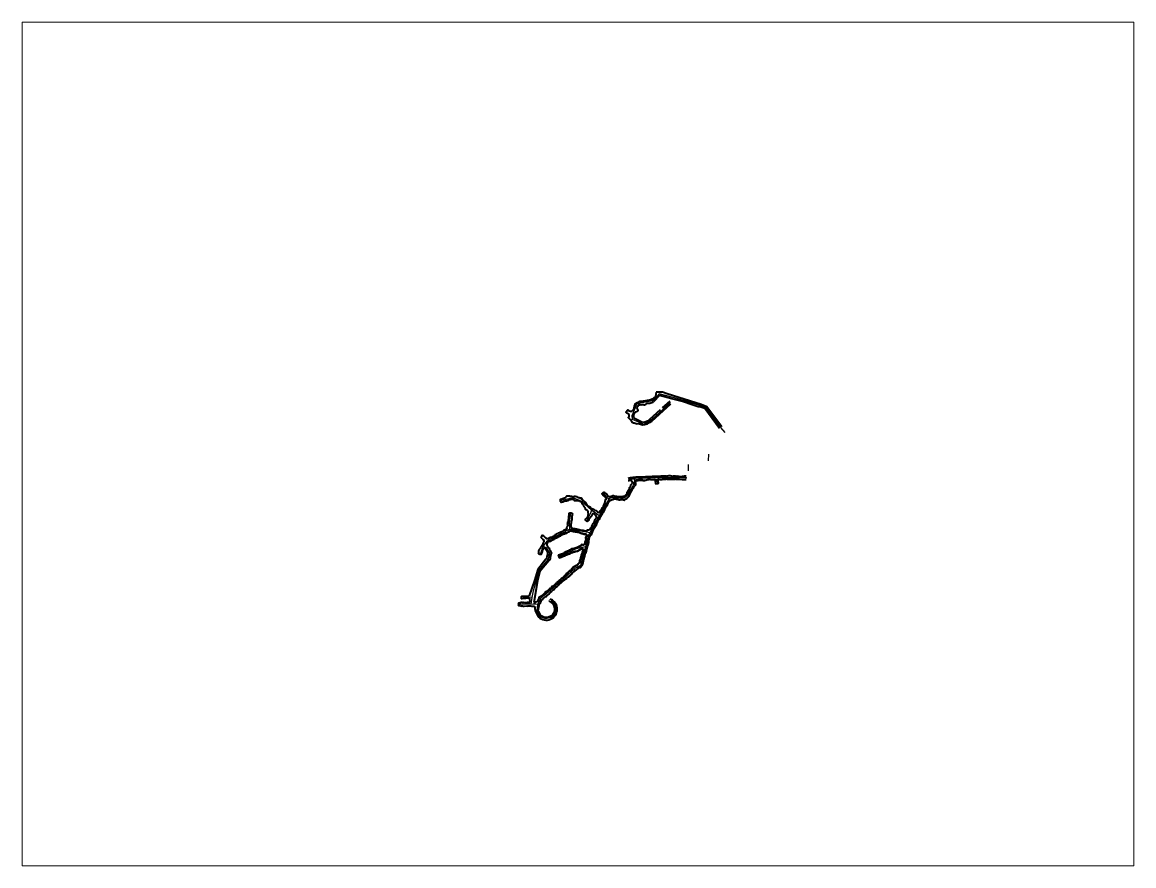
# Paper-space layout 'Layout1' of a CAD drawing. Extents: x 26 to 231, y 20 to 176.
# The model-space entities are those that its viewports show. They can reach past a viewport. Long polylines and large blocks are cut down to what shows.
import ezdxf

# ---------------------------------------------------------------- set-up
doc = ezdxf.new("R2010")
doc.units = 0
doc.layers.add('GBR OFF SİDEWALLS', color=1, linetype='Continuous', lineweight=40)
doc.layers.add('GEOFENCE', color=3, linetype='Continuous')
doc.layers.add('INIT_COORD', color=3, linetype='Continuous')

msp = doc.modelspace()

# ---------------------------------------------------------------- linework, layer by layer
at = {"layer": 'GBR OFF SİDEWALLS', "lineweight": 40}
for p, q in [((473820.7, 4521374.2), (473815.4, 4521369.8)), ((473827.1, 4521375.7), (473817.7, 4521365.7)), ((473821.3, 4521377.5), (473820.7, 4521374.2)), ((473821.9, 4521380.9), (473821.3, 4521377.5)), ((473831.6, 4521356.1), (473843.4, 4521366.6)), ((473812.1, 4521338.7), (473828.6, 4521353.5)), ((473814.8, 4521335.7), (473844.8, 4521362.5)), ((473790.6, 4521331.6), (473794.1, 4521331.9)), ((473794.1, 4521331.9), (473800.3, 4521330)), ((473631.4, 4521053.3), (473632.5, 4521052.4)), ((473633.5, 4521040.2), (473637.2, 4521032.2))]:
    msp.add_line(p, q, dxfattribs=at)
for points in [[(473790.6, 4521331.6), (473787.7, 4521332.3), (473786.3, 4521332.7), (473785.3, 4521332.8), (473784.6, 4521333.7), (473784.4, 4521334.4), (473783.9, 4521335.1), (473783.2, 4521336.2), (473782.7, 4521336.9), (473781.9, 4521337.8), (473781.5, 4521338.4), (473778.2, 4521341.1), (473778.8, 4521341.8), (473779.5, 4521342.4), (473779.6, 4521342.6), (473779.6, 4521343.3), (473779.8, 4521344.9), (473779.8, 4521345.6), (473779.5, 4521345.9), (473778.7, 4521346.5), (473778, 4521346.9), (473777.3, 4521347.5), (473776.3, 4521348.2), (473775.5, 4521348.8), (473774.6, 4521349.5), (473777.4, 4521353.4), (473778.5, 4521352.6), (473779.4, 4521351.8), (473781.1, 4521351), (473782, 4521351), (473782.6, 4521351.2), (473783.2, 4521351.2), (473784, 4521351.4), (473784.6, 4521351.7), (473785.4, 4521352.5), (473786.5, 4521353.4), (473786.7, 4521353.7), (473786.8, 4521353.9), (473787.1, 4521354.4), (473787.3, 4521355.4), (473787.3, 4521356.2), (473787.3, 4521357), (473787.8, 4521358), (473788.1, 4521358.7), (473788, 4521359.4), (473788.5, 4521360.7), (473789.3, 4521361.7), (473789.8, 4521363), (473790.4, 4521363.5), (473791.2, 4521364), (473792.1, 4521364.7), (473793.7, 4521365.2), (473794.3, 4521365.4), (473794.6, 4521365.4), (473794.3, 4521365.3), (473794.1, 4521365.2), (473795.4, 4521361), (473795.9, 4521361), (473796.2, 4521361.1)], [(473801.9, 4521366.5), (473801.4, 4521366.6), (473799.1, 4521366.4), (473797.5, 4521366.3), (473796.4, 4521366), (473795.1, 4521365.6), (473795, 4521365.6), (473794.3, 4521365.3), (473794.1, 4521365.2), (473795.4, 4521361), (473795.9, 4521361), (473796.2, 4521361.1), (473797.8, 4521361.3), (473798.4, 4521361.1), (473800.1, 4521361.4), (473802, 4521361.4), (473802.8, 4521361.1), (473803.5, 4521361), (473804.4, 4521361.2), (473804.6, 4521361.3), (473805.8, 4521362.3), (473806.6, 4521363), (473807.3, 4521363.3)], [(473808.1, 4521367.6), (473806.8, 4521367.5), (473805.7, 4521367.2), (473804, 4521366.9), (473802.3, 4521366.6), (473801.9, 4521366.5)], [(473815.4, 4521369.8), (473814.5, 4521369.1), (473813, 4521368.7), (473811.4, 4521368.1), (473810.3, 4521367.9), (473808.8, 4521367.8), (473808.1, 4521367.6)], [(473809.5, 4521363.4), (473810.2, 4521363.4), (473811.9, 4521363.8), (473813.5, 4521364.1), (473814.9, 4521364.6), (473816.1, 4521365), (473817.1, 4521365.4), (473817.7, 4521365.7)], [(473924.2, 4521326.9), (473900.8, 4521357.9), (473891.7, 4521361.8), (473838.7, 4521378.4), (473831.7, 4521380.6), (473821.9, 4521380.9)], [(473920.5, 4521324.1), (473897.7, 4521355.5), (473890, 4521357.7), (473887.3, 4521357.9), (473879.2, 4521360.4), (473863, 4521366), (473846.1, 4521370.5), (473827.1, 4521375.7)], [(473796.2, 4521361.1), (473795.5, 4521360.9), (473794.8, 4521360.7), (473794.4, 4521360.3), (473793.1, 4521359.6), (473793, 4521358.6), (473792.2, 4521357.6), (473791.8, 4521356.7), (473791.8, 4521355.7), (473792.1, 4521355.4), (473792.4, 4521354.4), (473792.7, 4521353.9), (473793.1, 4521352.8), (473793.3, 4521352.1), (473793.3, 4521351.6), (473791.9, 4521350.7), (473791, 4521350.1), (473789.6, 4521349.4), (473788.8, 4521348.8), (473787.3, 4521347.3), (473786.9, 4521346.3), (473786.6, 4521345.4), (473786.5, 4521344.3), (473786.3, 4521343.1), (473786.2, 4521342.6), (473786.7, 4521341.7), (473786.6, 4521341.2), (473786.9, 4521340.7)], [(473807.3, 4521363.3), (473808, 4521363.4), (473808.9, 4521363.5), (473809.5, 4521363.4)], [(473786.9, 4521340.7), (473800.3, 4521334.2)], [(473779.9, 4521246.9), (473778, 4521246.5)], [(473868.3, 4521249.7), (473866.2, 4521249.7), (473865.5, 4521249.7), (473862.1, 4521249.5), (473858.2, 4521249.1), (473857.1, 4521249.2), (473855.5, 4521249.5), (473854, 4521249.7), (473853.1, 4521249.6), (473852.3, 4521249.6), (473851.4, 4521249.7), (473851.3, 4521249.7), (473850.6, 4521249.8), (473850.4, 4521249.7), (473850, 4521249.7), (473849.1, 4521249.8), (473848.6, 4521249.7), (473847.9, 4521249.6), (473847.2, 4521249.6), (473846.9, 4521249.6), (473845.8, 4521249.9), (473845, 4521250), (473843.8, 4521250.2), (473842.6, 4521250.4), (473841.9, 4521250.4), (473841.6, 4521250.3), (473841.6, 4521250.3), (473841, 4521250.2), (473840.5, 4521250), (473839.8, 4521249.7), (473839.1, 4521249.7), (473838.6, 4521249.6), (473837.8, 4521249.7), (473837.1, 4521249.8), (473836.4, 4521250), (473833.3, 4521250.1), (473832.6, 4521250), (473831.8, 4521249.9), (473831, 4521249.8), (473830.2, 4521249.8), (473829.4, 4521249.7), (473828.8, 4521249.6), (473828.3, 4521249.3), (473827.5, 4521249.2), (473826.3, 4521249.3), (473825.4, 4521249.4), (473825.2, 4521249.2), (473824.2, 4521249.3), (473823.3, 4521249.2), (473822.8, 4521249.2), (473822.2, 4521249.3), (473821.7, 4521249.3), (473820.9, 4521249.3), (473820.2, 4521249.3), (473819.5, 4521249.3), (473818.7, 4521249.3), (473818.1, 4521249.2), (473817.1, 4521249.2), (473816.3, 4521249.2), (473815, 4521249), (473813.7, 4521249), (473813.4, 4521248.9), (473812.6, 4521248.9), (473811.8, 4521248.9), (473810.4, 4521249), (473809.6, 4521249), (473808.8, 4521249), (473807.7, 4521248.8), (473807.2, 4521248.7), (473806.6, 4521248.6), (473806.2, 4521248.7), (473805.7, 4521248.6), (473804.6, 4521248.5), (473803.7, 4521248.2), (473802.9, 4521248.2), (473802.2, 4521248.1), (473800.5, 4521248.2), (473799.4, 4521248.1), (473798.2, 4521248.2), (473797.1, 4521248.2), (473796.2, 4521248.1), (473795.1, 4521248.1), (473794.1, 4521248.1), (473793.3, 4521248.3), (473792.3, 4521248.3), (473791.7, 4521248.2), (473791, 4521248.2), (473790.2, 4521248.1), (473789.5, 4521248), (473789, 4521247.8), (473788.2, 4521247.9), (473787.3, 4521247.7), (473786.6, 4521247.7), (473786.1, 4521247.6), (473785.6, 4521247.8), (473785.3, 4521247.6), (473784.8, 4521247.5), (473783.9, 4521247.5), (473783.7, 4521247.4), (473782.7, 4521247.3), (473781.8, 4521247.2), (473781.3, 4521247.1), (473780.6, 4521246.9), (473779.9, 4521246.9)], [(473824.1, 4521244.7), (473820.6, 4521244.2)], [(473706.7, 4521213.7), (473707.1, 4521213.3), (473708, 4521212.2), (473708.9, 4521211.3), (473709.2, 4521211.1), (473709.9, 4521210.5), (473710.8, 4521209.5), (473711.9, 4521209.3), (473712.7, 4521208), (473712.6, 4521206.8), (473715.8, 4521203.1), (473716.5, 4521203.1), (473717.7, 4521202.7), (473718.8, 4521201.9), (473720.4, 4521200.2), (473721.3, 4521199.7), (473723.1, 4521199), (473724.2, 4521198.7), (473725.3, 4521197.9), (473726.3, 4521197.1), (473727.7, 4521196.2), (473729.1, 4521195.4), (473730.4, 4521194.1), (473731.6, 4521193.7), (473732, 4521193.7), (473733.2, 4521193.5), (473734, 4521194), (473734.8, 4521195), (473735.3, 4521196.3), (473736.6, 4521198.2), (473737.1, 4521199), (473738.3, 4521201.2), (473739.5, 4521203), (473740.4, 4521204.5), (473740.9, 4521205.9), (473741.3, 4521206.8), (473742, 4521208.2), (473742.2, 4521209.4), (473742.4, 4521210.3), (473742.7, 4521211.8), (473743.1, 4521213), (473743.6, 4521213.8), (473744.5, 4521214.4), (473744.7, 4521215), (473744.4, 4521215.3), (473744.2, 4521215.4), (473743.5, 4521216.1), (473743, 4521216.6), (473741.8, 4521217.6), (473741.1, 4521218), (473740.8, 4521218.3), (473740.6, 4521218.5), (473739.6, 4521219.1), (473739.1, 4521219.8), (473739, 4521220.2), (473738.6, 4521220.8), (473738.2, 4521221.2), (473737.8, 4521221.7), (473737.5, 4521222.1), (473737.1, 4521222.6), (473737.4, 4521222.9), (473737.9, 4521223), (473738.5, 4521223.6), (473739.3, 4521224.3), (473740, 4521224.9), (473740.7, 4521225.2), (473741.6, 4521224.2), (473741.8, 4521223.9), (473742.2, 4521223.6), (473742.5, 4521223.5), (473743.8, 4521223), (473744.3, 4521222.3), (473744.9, 4521221.4), (473745.5, 4521221), (473747, 4521218.9), (473747.4, 4521218.8), (473747.7, 4521218.5), (473747.9, 4521218), (473748.3, 4521218), (473748.8, 4521217.9), (473749.6, 4521218), (473750.4, 4521218.4), (473751.4, 4521218.6), (473752.4, 4521218.9), (473753.1, 4521219.3), (473753.4, 4521219.4), (473753.7, 4521219.6), (473754.4, 4521219.5), (473755, 4521219.4), (473755.5, 4521219.6), (473756.2, 4521219.3), (473756.8, 4521219), (473757.5, 4521218.9), (473758.4, 4521218.8), (473759.3, 4521218.5), (473759.8, 4521218.5), (473760.3, 4521218.5), (473761, 4521218.4), (473761.7, 4521218.3), (473762, 4521218.4), (473762.9, 4521218.3), (473763.2, 4521218.4), (473763.7, 4521218.4), (473764.3, 4521218.4), (473765, 4521218.3), (473765.5, 4521218.2), (473766.1, 4521218.3), (473767.1, 4521218.2), (473768.3, 4521218.2), (473769.6, 4521218.4), (473770.1, 4521218.5), (473770.6, 4521218.6), (473772.2, 4521218.7), (473772.6, 4521218.8), (473773.1, 4521219.1), (473774.1, 4521220.3), (473774.8, 4521220.9), (473775.1, 4521221.2), (473775.4, 4521221.6), (473775.5, 4521221.8), (473775.6, 4521222.1), (473776.1, 4521222.4), (473776.5, 4521223.1), (473776.5, 4521223.5), (473776.7, 4521224.1), (473776.8, 4521224.7), (473776.7, 4521225.2), (473777.1, 4521225.6), (473777.6, 4521226.2), (473777.6, 4521226.3), (473777.7, 4521226.5), (473778.1, 4521227.2), (473778.2, 4521227.4), (473778.4, 4521227.7), (473779.4, 4521229.2), (473779.7, 4521229.7), (473780.1, 4521230.2), (473780.2, 4521230.7), (473780, 4521230.9), (473780, 4521231.4), (473780.5, 4521232.1), (473780.8, 4521232.4), (473781.6, 4521233.5), (473782, 4521234.1), (473782.1, 4521234.4), (473782.4, 4521234.9), (473782.2, 4521235.7), (473782, 4521236), (473782.9, 4521236.8), (473783.6, 4521237.2), (473784.6, 4521238.6), (473784.7, 4521239.1), (473784.7, 4521239.8), (473784.8, 4521240.1), (473784.6, 4521240.5), (473784.4, 4521241), (473784.2, 4521241.7), (473783.8, 4521241.8), (473783.6, 4521242.2), (473783.3, 4521243.3), (473783.1, 4521243.5)], [(473778, 4521243.1), (473779.9, 4521243.1), (473783.1, 4521243.5)], [(473820.8, 4521242.1), (473824.3, 4521242.6)], [(473682.5, 4521168.4), (473682.7, 4521169.4), (473683.3, 4521170.2), (473683.6, 4521170.9), (473683.7, 4521171.5), (473684, 4521172.5), (473683.9, 4521174.3), (473683.8, 4521175), (473684, 4521175.9), (473684.2, 4521176.5), (473684.3, 4521176.8), (473684.4, 4521177.4), (473684.2, 4521178.3), (473684.3, 4521178.5), (473684.7, 4521178.9), (473685.3, 4521179.7), (473685.3, 4521181.4), (473685.5, 4521183), (473685.5, 4521183.1), (473685.5, 4521183.9), (473685.5, 4521184.6), (473685.5, 4521184.8), (473685.5, 4521184.9), (473685.6, 4521185.5), (473685.6, 4521185.7), (473685.6, 4521186.9), (473685.9, 4521187.8), (473686, 4521188.4), (473686.2, 4521189.7), (473686.3, 4521190.4), (473686.3, 4521190.7), (473686.3, 4521192.2), (473687.2, 4521192.7), (473688.6, 4521192.7), (473690, 4521192.8), (473690.6, 4521192.4), (473691.3, 4521191.7), (473690.9, 4521190), (473690.7, 4521189), (473690.6, 4521187.4), (473690.6, 4521186.7), (473690.5, 4521185.5), (473690.5, 4521184.9), (473690.6, 4521184.4), (473690.4, 4521183.8), (473690.3, 4521182.6), (473690.2, 4521181.8), (473690, 4521181), (473690, 4521180.3), (473689.3, 4521178.1), (473689.2, 4521177.4), (473689.1, 4521176.5), (473689, 4521175.5), (473688.9, 4521175), (473689, 4521174.4), (473688.9, 4521173.3), (473688.9, 4521172.5), (473688.9, 4521172.1), (473689, 4521171.7), (473689.1, 4521170.6), (473689.4, 4521170.3), (473689.5, 4521169.8), (473689.8, 4521169.4), (473690.3, 4521169), (473691.5, 4521168.8), (473692.6, 4521168.6), (473692.7, 4521168.6), (473693.8, 4521168.4), (473694.9, 4521168.1), (473695.9, 4521167.9), (473696.2, 4521167.8), (473696.9, 4521167.7), (473697.4, 4521167.7), (473697.6, 4521167.6), (473699.3, 4521167.4), (473699.4, 4521167.3), (473699.7, 4521167.3), (473702, 4521166.8), (473705, 4521166), (473707, 4521165.9), (473708, 4521165.7), (473709.8, 4521165.3), (473711, 4521164.9), (473712, 4521164.7), (473713.4, 4521164.8), (473714.5, 4521165.1), (473715, 4521166.3), (473716.5, 4521166.5), (473717.9, 4521166.7), (473718.8, 4521167.4), (473719.3, 4521167.8), (473720.2, 4521169.5), (473721.3, 4521171.5), (473722.1, 4521173.1), (473723.2, 4521174.9), (473723.7, 4521176.1), (473724.5, 4521177.4), (473725.1, 4521178.4), (473725.5, 4521179.3), (473726.3, 4521180.6), (473727, 4521182.4), (473727.7, 4521183.3), (473728.4, 4521184.2), (473729.1, 4521185.4), (473727.6, 4521189.2), (473726.4, 4521190.3), (473725.5, 4521190.6), (473724.3, 4521191.1), (473723.5, 4521191.2), (473722.5, 4521191.1), (473722.1, 4521190.6), (473721.4, 4521188.1), (473720.3, 4521187.1), (473719.1, 4521185), (473718.4, 4521184.5), (473717.8, 4521183.7), (473717.1, 4521182.3), (473716.9, 4521181.9), (473716.2, 4521180.8), (473715.4, 4521179.7), (473714.1, 4521179.3), (473713.1, 4521179.9), (473712, 4521180.8), (473711.6, 4521181.7), (473711.6, 4521182.2), (473712.4, 4521183.4), (473712.7, 4521183.8), (473713.1, 4521184.2), (473714.8, 4521186.5), (473715.6, 4521188.2), (473715.9, 4521189.7), (473716.3, 4521191.5), (473715.6, 4521192.8), (473715.8, 4521194.8), (473715.3, 4521195.7), (473714.6, 4521196.5), (473712.4, 4521197.3), (473711.9, 4521198.2), (473711.9, 4521199.3), (473711.4, 4521200.6), (473709.8, 4521202.1), (473709.6, 4521203.2), (473709.3, 4521203.8), (473708.9, 4521203.9), (473708.5, 4521204.8), (473707.9, 4521205.2), (473707.6, 4521206), (473707.1, 4521206.5), (473706.3, 4521207.6), (473705.9, 4521208.2), (473705.1, 4521209.3), (473704.6, 4521209.8), (473704.3, 4521210), (473703.3, 4521210.2), (473702.2, 4521210.6), (473701.8, 4521210.7), (473701, 4521211.2), (473700.8, 4521211.4), (473700, 4521211.4), (473699.3, 4521211.5), (473698.6, 4521211.6), (473697.4, 4521211.5), (473696.6, 4521211.6), (473694.4, 4521211.6), (473694.5, 4521212.2), (473694.2, 4521212.4), (473694, 4521213), (473693.6, 4521213.3), (473692.4, 4521213.6), (473691.1, 4521213.6), (473690.2, 4521213.6), (473689.6, 4521213.5), (473688.9, 4521213.3), (473688.2, 4521213.1), (473687.2, 4521212.8), (473685.6, 4521212.4), (473685.2, 4521212.1), (473684, 4521211.2), (473683.8, 4521211.3), (473682.6, 4521211.4), (473681.9, 4521211.1), (473680.8, 4521210.7), (473680, 4521210.8), (473679.3, 4521210.7), (473678.6, 4521210.5), (473677.6, 4521210.1), (473677.4, 4521210), (473676.4, 4521209.6), (473675.4, 4521209.5), (473674, 4521208.8), (473673.6, 4521209.3), (473672.9, 4521210.3), (473672.5, 4521213), (473672.8, 4521214.1), (473674.9, 4521214.6), (473675.8, 4521215), (473676.7, 4521215.2), (473677.4, 4521215.5), (473677.8, 4521215.6), (473678, 4521215.7), (473679.1, 4521215.9), (473679.5, 4521216), (473680.4, 4521216.5), (473681.2, 4521217), (473681.5, 4521217.3), (473681.8, 4521217.8), (473682.1, 4521218.2), (473682.3, 4521218.5), (473682.7, 4521219.1), (473683.5, 4521219.2), (473684.1, 4521219.1), (473684.9, 4521219), (473685.4, 4521219.2), (473686.7, 4521219), (473686.8, 4521218.9), (473687.6, 4521218.9), (473688, 4521218.9), (473688.9, 4521218.7), (473689.7, 4521218.5), (473691, 4521218.3), (473691.9, 4521218), (473692.8, 4521218.1), (473694, 4521218.3), (473694.6, 4521218.5), (473695.2, 4521218.5), (473695.9, 4521218.5), (473696.7, 4521218.3), (473697.2, 4521218.2), (473697.5, 4521218.1), (473699.2, 4521217.1), (473699.7, 4521217), (473699.9, 4521217), (473700.3, 4521216.9), (473701.1, 4521216.5), (473701.2, 4521216.5), (473702.6, 4521215.6), (473703.2, 4521215.4), (473703.5, 4521215.6), (473704.1, 4521215.6), (473705.4, 4521215.7), (473706.7, 4521213.7), (473705.4, 4521215.7), (473704.1, 4521215.6), (473703.5, 4521215.6)], [(473650, 4521120.5), (473637.3, 4521104.7), (473632.1, 4521087.3), (473624, 4521063.6)], [(473654.7, 4521118), (473640.6, 4521101.2), (473636.9, 4521086.6), (473631.4, 4521053.3)], [(473680.8, 4521096), (473680.6, 4521095.9), (473679.5, 4521095), (473678.8, 4521094.4), (473678.6, 4521093.9), (473678, 4521093.2), (473677.4, 4521092.5), (473677.4, 4521092.5), (473676.2, 4521091.7), (473675.1, 4521090.8), (473674.5, 4521090.7), (473673.6, 4521090.1), (473673.4, 4521089.8), (473673.1, 4521089.3), (473672.6, 4521088.7), (473671.8, 4521088.1), (473670.8, 4521087.4), (473670.6, 4521087.1), (473670.3, 4521086.7), (473669.7, 4521086.1), (473668.6, 4521085.4), (473668.5, 4521085.3), (473668.4, 4521085.1), (473667.6, 4521084.5), (473667.7, 4521084.2)], [(473671, 4521081.5), (473671.3, 4521081.6), (473671.8, 4521082.2), (473672.3, 4521082.8), (473672.5, 4521083), (473673.1, 4521083.6), (473673.9, 4521083.8), (473674.7, 4521084.8), (473675.3, 4521085.4), (473676.3, 4521086.1), (473677, 4521086.6), (473677.6, 4521087.2), (473677.9, 4521087.5), (473678.8, 4521088.7), (473680.8, 4521089.5), (473680.8, 4521089.5), (473680.8, 4521089.5)], [(473667.7, 4521084.2), (473667.7, 4521084.2), (473667.1, 4521083.7), (473666.9, 4521083.5), (473666.5, 4521083.2), (473665.9, 4521082.7), (473665.1, 4521082.1), (473664.6, 4521081.4), (473664.2, 4521081), (473664.1, 4521080.9), (473663.2, 4521080.4), (473661.6, 4521079.2), (473661.2, 4521078.7), (473660.4, 4521078.2), (473660, 4521078.2), (473658.8, 4521077.4), (473658.7, 4521076.9), (473658.5, 4521076.3), (473657.1, 4521075.5), (473657, 4521075.5), (473656.6, 4521075), (473655.8, 4521074.3), (473655.8, 4521074.3), (473655.7, 4521074.2), (473655, 4521073.4), (473654.6, 4521073.1), (473654, 4521072.7), (473653.8, 4521072.5), (473653.5, 4521072.3), (473653.3, 4521072.1), (473652.9, 4521071.7), (473652.9, 4521071.7), (473650.8, 4521070.4), (473650.1, 4521069.8), (473648.8, 4521068.9), (473648.4, 4521068), (473646.5, 4521066.7), (473645.8, 4521065.7), (473645, 4521064.8), (473642.9, 4521063.3), (473641.7, 4521062.6), (473641.3, 4521062.3), (473641, 4521062.1), (473640.5, 4521061.7), (473640.2, 4521061.3), (473638.8, 4521060.6), (473639, 4521060.2), (473639.1, 4521059.7), (473639.1, 4521059.5), (473638.6, 4521058.7), (473638.3, 4521058.1), (473637.6, 4521057), (473637.6, 4521056.9), (473637.6, 4521056.8), (473637.6, 4521056.4), (473637.5, 4521056.2), (473636.8, 4521055.6), (473636.4, 4521054.6), (473636.1, 4521054), (473635.5, 4521053.8), (473635, 4521054), (473634.3, 4521053.8), (473633.7, 4521053.5), (473633.8, 4521053), (473633.4, 4521052.7), (473632.9, 4521052.5), (473632.5, 4521052.4)], [(473638.1, 4521039.8), (473637.9, 4521041.6), (473638.3, 4521042.4), (473638.4, 4521042.7), (473638.4, 4521043.8), (473638.5, 4521044.2), (473638.6, 4521044.6), (473638.8, 4521044.8), (473638.9, 4521045.3), (473638.8, 4521045.9), (473638.9, 4521046.4), (473639.3, 4521047.5), (473639.4, 4521048.3), (473639.6, 4521048.9), (473639.7, 4521049.6), (473640.3, 4521051.4), (473640.9, 4521051.8), (473641.4, 4521052), (473641.4, 4521052.1), (473641.5, 4521052.1), (473642.1, 4521053.9), (473642.2, 4521054.2), (473642.2, 4521054.2), (473642.6, 4521054.7), (473642.8, 4521055.2), (473643.6, 4521057.1), (473644, 4521057.6), (473644.4, 4521057.9), (473645.2, 4521058.5), (473645.7, 4521059), (473645.7, 4521059.4), (473646.7, 4521060.2), (473647.5, 4521060.7), (473648, 4521061.1), (473649.3, 4521062.3), (473650.1, 4521062.6), (473650.7, 4521062.5), (473651.5, 4521063.7), (473652.2, 4521064.4), (473652.9, 4521064.8), (473653.8, 4521065.8), (473654.1, 4521066.1), (473654.5, 4521066.3), (473655.9, 4521067.9), (473656.7, 4521068.7), (473656.7, 4521068.7), (473657.4, 4521069.2), (473658.2, 4521069.6), (473658.4, 4521070), (473659.1, 4521070.8), (473659.6, 4521071.2), (473660.2, 4521071.6), (473660.4, 4521071.7), (473661.3, 4521072.8), (473662.1, 4521073.2), (473662.5, 4521073.4), (473663.2, 4521074), (473663.4, 4521074.5), (473663.9, 4521075.2), (473664.6, 4521075.7), (473664.9, 4521076), (473665.4, 4521076.6), (473666.1, 4521077), (473666.7, 4521077.7), (473667.3, 4521078.2), (473667.9, 4521078.6), (473668.4, 4521079.1), (473669, 4521079.5), (473669.2, 4521079.7), (473669.2, 4521079.6), (473670, 4521080.5), (473670.4, 4521080.8), (473670.8, 4521081.2), (473671, 4521081.5)], [(473624.6, 4521059.6), (473625.1, 4521052.9)], [(473610.3, 4521047.7), (473609.3, 4521048), (473607.7, 4521047.9), (473607.8, 4521048.4), (473607.5, 4521049.5), (473607.7, 4521050.5), (473607.5, 4521051.3), (473607.6, 4521052), (473608, 4521052.5), (473609.1, 4521052.3), (473609.5, 4521052.4), (473610, 4521052.9), (473610.3, 4521052.9), (473611.1, 4521053)], [(473610.3, 4521047.7), (473611, 4521047.6), (473611.7, 4521047.7), (473612.8, 4521047.8), (473613.5, 4521047.7), (473614.5, 4521047.6), (473615.2, 4521047.5), (473616.3, 4521047.6), (473620.1, 4521047.8), (473620.7, 4521047.6), (473622, 4521047.8), (473622.7, 4521047.9), (473623.1, 4521047.8), (473623.8, 4521047.8), (473624.5, 4521047.9), (473626.2, 4521047.7), (473627, 4521047.7), (473627.7, 4521047.5), (473628.2, 4521047.5), (473629.2, 4521047.6), (473629.3, 4521047.6), (473629.8, 4521047.4), (473630.4, 4521047.3), (473631.1, 4521047.3), (473631.8, 4521046.8), (473632, 4521046.7), (473632.5, 4521046.3), (473632.7, 4521045.9), (473632.7, 4521045.8), (473632.6, 4521044.7), (473632.6, 4521044), (473632.6, 4521043.5), (473632.9, 4521042.8), (473633.3, 4521042.2), (473633.3, 4521041.7), (473633.1, 4521040.6), (473633.5, 4521040.2)], [(473625.1, 4521052.9), (473624.1, 4521052.9), (473623.3, 4521052.8), (473622.3, 4521053), (473621.3, 4521053.1), (473620.8, 4521052.8), (473620.2, 4521052.4), (473618.1, 4521052.7), (473615.8, 4521053.1), (473614.6, 4521052.5), (473614, 4521052.7), (473612.8, 4521052.8), (473611.1, 4521053)], [(473638.1, 4521039.8), (473640.8, 4521034.1)]]:
    msp.add_lwpolyline(points, dxfattribs=at)
for points in [[(473868.5, 4521244.6), (473866.4, 4521244.5), (473862.2, 4521244.5), (473858, 4521245.1), (473857.1, 4521245.1), (473856, 4521245.2), (473854.8, 4521245.2), (473853.6, 4521245.3), (473852.8, 4521245.4), (473852.3, 4521245.5), (473851.5, 4521245.4), (473851.4, 4521245.4), (473850.4, 4521245.3), (473849.4, 4521245.3), (473848.5, 4521245.3), (473847.4, 4521245.3), (473846.8, 4521245.3), (473845.9, 4521245.3), (473844.9, 4521245.3), (473843.7, 4521245.2), (473842.9, 4521245.2), (473841.8, 4521245.2), (473841.4, 4521245.1), (473841.3, 4521245.2), (473840.9, 4521245.2), (473840.2, 4521245.2), (473839.5, 4521245.2), (473838.8, 4521245.3), (473838.4, 4521245.5), (473837.9, 4521245.5), (473837, 4521245.3), (473836, 4521245.2), (473832.9, 4521245), (473832.4, 4521245.2), (473831.9, 4521245.1), (473830.8, 4521244.9), (473829.8, 4521244.7), (473829, 4521244.6), (473827.8, 4521244.6), (473827.2, 4521244.7), (473826.4, 4521245), (473825.5, 4521245), (473825.2, 4521245.1), (473824.6, 4521245.1), (473824.1, 4521244.7), (473824.2, 4521243.2), (473824.9, 4521238.2), (473821.3, 4521237.8), (473820.8, 4521242.1), (473820.6, 4521244.2), (473820.7, 4521244.6), (473820.4, 4521244.8), (473819.8, 4521245), (473818.6, 4521244.8), (473817.7, 4521244.8), (473815.8, 4521244.7), (473815.2, 4521244.8), (473813.8, 4521244.9), (473813.3, 4521244.9), (473812.4, 4521245), (473811.5, 4521245), (473810.4, 4521244.7), (473809.9, 4521244.7), (473808.8, 4521244.6), (473807.5, 4521244.4), (473806.5, 4521244.2), (473806.1, 4521243.9), (473803.9, 4521243), (473803.5, 4521243), (473802.8, 4521243.1), (473802.3, 4521243.2), (473801.4, 4521243.3), (473800.4, 4521243.5), (473800, 4521243.6), (473799.2, 4521243.7), (473798.3, 4521243.7), (473797.4, 4521243.8), (473796.8, 4521243.8), (473795.4, 4521243.5), (473795, 4521243.6), (473794.1, 4521243.6), (473793, 4521243.3), (473792.5, 4521243.1), (473792, 4521243.2), (473791.7, 4521243.1), (473791.2, 4521243.1), (473791, 4521243.1), (473790.7, 4521243), (473790.6, 4521242.9), (473790.2, 4521242.8), (473789.5, 4521241.7), (473789.4, 4521241.1), (473789.3, 4521240.6), (473789.4, 4521239.7), (473789.5, 4521238.3), (473789.5, 4521237.5), (473789.6, 4521236.6), (473789.5, 4521235.8), (473789, 4521235.5), (473788.6, 4521235), (473788.1, 4521234.4), (473787.7, 4521234), (473787.2, 4521233.8), (473786.9, 4521233.4), (473786.7, 4521233), (473786.5, 4521232.4), (473786.3, 4521232), (473785.9, 4521231.3), (473785.7, 4521230.8), (473785.4, 4521230.7), (473785.2, 4521230.2), (473784.8, 4521229.6), (473784.4, 4521228.9), (473784.1, 4521228.5), (473783.8, 4521228.1), (473783.3, 4521227), (473782.3, 4521225.4), (473781.9, 4521224.9), (473781.6, 4521224.1), (473781.4, 4521223.4), (473780.9, 4521222.5), (473780.6, 4521221.8), (473780.4, 4521221.3), (473780.1, 4521220.8), (473779.9, 4521220.3), (473779.5, 4521219.3), (473779.2, 4521218.7), (473779, 4521218.2), (473778.6, 4521217.8), (473778.2, 4521217), (473777.7, 4521216.6), (473777.3, 4521216.3), (473777.1, 4521216.1), (473776.5, 4521215.8), (473776, 4521215.2), (473775.3, 4521214.8), (473774.7, 4521214.4), (473773.9, 4521213.8), (473773.1, 4521212.9), (473772.3, 4521212.7), (473771.8, 4521212.6), (473771.5, 4521212.9), (473770.7, 4521213.2), (473770.1, 4521213.7), (473769.6, 4521213.7), (473769, 4521213.7), (473768.6, 4521213.7), (473767.9, 4521213.6), (473766.9, 4521213.4), (473766.3, 4521213.4), (473765.8, 4521213.1), (473765.3, 4521213), (473764.4, 4521212.9), (473763.8, 4521212.9), (473763.3, 4521213.3), (473762.6, 4521213.5), (473762.2, 4521213.6), (473761.4, 4521213.9), (473760.5, 4521214.1), (473759.8, 4521214.1), (473759.5, 4521214.2), (473759.3, 4521214.4), (473758.5, 4521214.7), (473758.2, 4521214.7), (473757.7, 4521214.7), (473756.8, 4521214.5), (473756.3, 4521214.4), (473755.4, 4521214), (473754.8, 4521213.7), (473754.4, 4521213.5), (473754, 4521213.5), (473752.3, 4521212.9), (473751.7, 4521212.6), (473751.2, 4521212.4), (473750.8, 4521212.2), (473750.4, 4521212.1), (473750, 4521211.8), (473749.6, 4521211.8), (473749.4, 4521211.5), (473749.3, 4521211.5), (473748.7, 4521211.1), (473748.2, 4521210.5), (473748, 4521210.5), (473747.4, 4521209.6), (473747.1, 4521208.7), (473746.6, 4521207.6), (473746.1, 4521206.5), (473745.7, 4521205.5), (473745.3, 4521204.4), (473744.6, 4521203.5), (473744, 4521202.4), (473743.4, 4521201.5), (473742.5, 4521200.4), (473741.5, 4521198.1), (473740.2, 4521195.5), (473739.7, 4521194.8), (473739.1, 4521193.1), (473738.3, 4521192.3), (473737, 4521190.1), (473736.5, 4521189.5), (473735.4, 4521187.4), (473734.5, 4521185.8), (473733.4, 4521183.9), (473732.8, 4521182.5), (473731.5, 4521181), (473730.9, 4521180.2), (473730.6, 4521179.1), (473729.9, 4521177.8), (473729.3, 4521176.9), (473729, 4521176.2), (473728.6, 4521175.2), (473728.1, 4521174.1), (473727.6, 4521172.5), (473726.7, 4521171.8), (473726.1, 4521170.6), (473725.2, 4521169.1), (473724.4, 4521167.3), (473722.6, 4521164), (473721.9, 4521162.4), (473720.3, 4521158.4), (473719.5, 4521157.9), (473718.9, 4521157.6), (473718.5, 4521156.9), (473718.2, 4521155.9), (473717.9, 4521155.3), (473717.6, 4521154.6), (473717.5, 4521154.2), (473717.2, 4521153.5), (473717.1, 4521153.3), (473717, 4521152.7), (473716.8, 4521151.5), (473716.6, 4521150.4), (473716.4, 4521150), (473716.4, 4521149.6), (473716.2, 4521148.8), (473716.2, 4521147.8), (473716.2, 4521145.9), (473716.2, 4521145.7), (473716.1, 4521145.3), (473715.8, 4521144.6), (473715.6, 4521144.3), (473715.3, 4521143), (473715.1, 4521142.7), (473714.6, 4521141.5), (473714.5, 4521140.9), (473714.4, 4521140.1), (473714.1, 4521138.6), (473713.8, 4521138), (473713.8, 4521137.8), (473713.6, 4521136.7), (473713.5, 4521136.1), (473713.3, 4521135.6), (473713.2, 4521134.7), (473712.9, 4521134.1), (473712.8, 4521133.2), (473712.8, 4521132.3), (473712.4, 4521131.5), (473711.8, 4521129.7), (473711.1, 4521129.5), (473710.8, 4521128.4), (473710.6, 4521127.6), (473710.5, 4521126.7), (473710.3, 4521126.2), (473710.2, 4521124.9), (473710, 4521124.3), (473709.8, 4521123.6), (473709.6, 4521123.2), (473709.4, 4521122.5), (473709.2, 4521122.2), (473709, 4521121.2), (473708.9, 4521120.9), (473708.7, 4521119.8), (473708.5, 4521119.2), (473708.2, 4521118.5), (473708.1, 4521118.1), (473708, 4521117.3), (473707.8, 4521116.6), (473707.5, 4521115.9), (473707.4, 4521115.1), (473707.3, 4521114.1), (473707.1, 4521113.2), (473706.8, 4521112.5), (473706.5, 4521112.2), (473706.3, 4521111.5), (473706.2, 4521110.7), (473706, 4521110), (473705.2, 4521110), (473704.6, 4521109.5), (473704.2, 4521108.3), (473703.8, 4521107.6), (473703.2, 4521107.5), (473702.5, 4521107.6), (473702.1, 4521107.4), (473701.6, 4521107.5), (473701.2, 4521107.3), (473700.9, 4521106.9), (473700.6, 4521106.5), (473700.3, 4521106), (473700.3, 4521106), (473699.9, 4521105.8), (473699.2, 4521105.4), (473698.4, 4521104.5), (473697.9, 4521104.1), (473697.4, 4521104), (473696.8, 4521103.5), (473696.1, 4521103.1), (473695.5, 4521102.8), (473695.1, 4521102.8), (473694.9, 4521102.7), (473694.1, 4521101.4), (473693.7, 4521101.2), (473693.1, 4521100.7), (473692.8, 4521100.6), (473692.2, 4521099.8), (473691.5, 4521099.1), (473690.6, 4521097.9), (473689.8, 4521097.1), (473689.1, 4521096.5), (473687.7, 4521095.4), (473686.8, 4521094.5), (473686.8, 4521094.5), (473686.3, 4521093.8), (473685.7, 4521093.2), (473684.9, 4521093), (473684, 4521092.6), (473683.5, 4521092.2), (473683, 4521091.6), (473682.5, 4521091.1), (473681.7, 4521090.5), (473680.8, 4521089.5), (473681.7, 4521090.5), (473682.5, 4521091.1), (473683, 4521091.6), (473683.5, 4521092.2), (473684, 4521092.6), (473684.9, 4521093), (473685.7, 4521093.2), (473686.3, 4521093.8), (473686.8, 4521094.5), (473686.8, 4521094.5), (473687.7, 4521095.4), (473689.1, 4521096.5), (473689.8, 4521097.1), (473690.6, 4521097.9), (473691.5, 4521099.1), (473692.2, 4521099.8), (473692.8, 4521100.6), (473693.1, 4521100.7), (473693.7, 4521101.2), (473694.1, 4521101.4), (473694.9, 4521102.7), (473695.1, 4521102.8), (473695.5, 4521102.8), (473696.1, 4521103.1), (473696.8, 4521103.5), (473697.4, 4521104), (473697.9, 4521104.1), (473698.4, 4521104.5), (473699.2, 4521105.4), (473699.9, 4521105.8), (473700.3, 4521106), (473700.3, 4521106), (473700.6, 4521106.5), (473700.9, 4521106.9), (473701.2, 4521107.3), (473701.6, 4521107.5), (473702.1, 4521107.4), (473702.5, 4521107.6), (473703.2, 4521107.5), (473703.8, 4521107.6), (473704.2, 4521108.3), (473704.6, 4521109.5), (473705.2, 4521110), (473706, 4521110), (473706.2, 4521110.7), (473706.3, 4521111.5), (473706.5, 4521112.2), (473706.8, 4521112.5), (473707.1, 4521113.2), (473707.3, 4521114.1), (473707.4, 4521115.1), (473707.5, 4521115.9), (473707.8, 4521116.6), (473708, 4521117.3), (473708.1, 4521118.1), (473708.2, 4521118.5), (473708.5, 4521119.2), (473708.7, 4521119.8), (473708.9, 4521120.9), (473709, 4521121.2), (473709.2, 4521122.2), (473709.4, 4521122.5), (473709.6, 4521123.2), (473709.8, 4521123.6), (473710, 4521124.3), (473710.2, 4521124.9), (473710.3, 4521126.2), (473710.5, 4521126.7), (473710.6, 4521127.6), (473710.8, 4521128.4), (473711.1, 4521129.5), (473711.8, 4521129.7), (473712.4, 4521131.5), (473712.8, 4521132.3), (473712.8, 4521133.2), (473712.9, 4521134.1), (473713.2, 4521134.7), (473713.3, 4521135.6), (473713.5, 4521136.1), (473713.6, 4521136.7), (473713.8, 4521137.8), (473713.8, 4521138), (473714.1, 4521138.6), (473714.4, 4521140.1), (473714.5, 4521140.9), (473714.6, 4521141.5), (473715.1, 4521142.7), (473715.3, 4521143), (473715.6, 4521144.3), (473715.8, 4521144.6), (473716.1, 4521145.3), (473716.2, 4521145.7), (473716.2, 4521145.9), (473716.2, 4521147.8), (473716.2, 4521148.8), (473716.4, 4521149.6), (473716.4, 4521150), (473716.6, 4521150.4), (473716.8, 4521151.5), (473717, 4521152.7), (473717.1, 4521153.3), (473717.2, 4521153.5), (473717.5, 4521154.2), (473717.6, 4521154.6), (473717.9, 4521155.3), (473718.2, 4521155.9), (473718.5, 4521156.9), (473718.9, 4521157.6), (473719.5, 4521157.9), (473720.3, 4521158.4), (473721.9, 4521162.4), (473722.6, 4521164), (473724.4, 4521167.3), (473725.2, 4521169.1), (473726.1, 4521170.6), (473726.7, 4521171.8), (473727.6, 4521172.5), (473728.1, 4521174.1), (473728.6, 4521175.2), (473729, 4521176.2), (473729.3, 4521176.9), (473729.9, 4521177.8), (473730.6, 4521179.1), (473730.9, 4521180.2), (473731.5, 4521181), (473732.8, 4521182.5), (473733.4, 4521183.9), (473734.5, 4521185.8), (473735.4, 4521187.4), (473736.5, 4521189.5), (473737, 4521190.1), (473738.3, 4521192.3), (473739.1, 4521193.1), (473739.7, 4521194.8), (473740.2, 4521195.5), (473741.5, 4521198.1), (473742.5, 4521200.4), (473743.4, 4521201.5), (473744, 4521202.4), (473744.6, 4521203.5), (473745.3, 4521204.4), (473745.7, 4521205.5), (473746.1, 4521206.5), (473746.6, 4521207.6), (473747.1, 4521208.7), (473747.4, 4521209.6), (473748, 4521210.5), (473748.2, 4521210.5), (473748.7, 4521211.1), (473749.3, 4521211.5), (473749.4, 4521211.5), (473749.6, 4521211.8), (473750, 4521211.8), (473750.4, 4521212.1), (473750.8, 4521212.2), (473751.2, 4521212.4), (473751.7, 4521212.6), (473752.3, 4521212.9), (473754, 4521213.5), (473754.4, 4521213.5), (473754.8, 4521213.7), (473755.4, 4521214), (473756.3, 4521214.4), (473756.8, 4521214.5), (473757.7, 4521214.7), (473758.2, 4521214.7), (473758.5, 4521214.7), (473759.3, 4521214.4), (473759.5, 4521214.2), (473759.8, 4521214.1), (473760.5, 4521214.1), (473761.4, 4521213.9), (473762.2, 4521213.6), (473762.6, 4521213.5), (473763.3, 4521213.3), (473763.8, 4521212.9), (473764.4, 4521212.9), (473765.3, 4521213), (473765.8, 4521213.1), (473766.3, 4521213.4), (473766.9, 4521213.4), (473767.9, 4521213.6), (473768.6, 4521213.7), (473769, 4521213.7), (473769.6, 4521213.7), (473770.1, 4521213.7), (473770.7, 4521213.2), (473771.5, 4521212.9), (473771.8, 4521212.6), (473772.3, 4521212.7), (473773.1, 4521212.9), (473773.9, 4521213.8), (473774.7, 4521214.4), (473775.3, 4521214.8), (473776, 4521215.2), (473776.5, 4521215.8), (473777.1, 4521216.1), (473777.3, 4521216.3), (473777.7, 4521216.6), (473778.2, 4521217), (473778.6, 4521217.8), (473779, 4521218.2), (473779.2, 4521218.7), (473779.5, 4521219.3), (473779.9, 4521220.3), (473780.1, 4521220.8), (473780.4, 4521221.3), (473780.6, 4521221.8), (473780.9, 4521222.5), (473781.4, 4521223.4), (473781.6, 4521224.1), (473781.9, 4521224.9), (473782.3, 4521225.4), (473783.3, 4521227), (473783.8, 4521228.1), (473784.1, 4521228.5), (473784.4, 4521228.9), (473784.8, 4521229.6), (473785.2, 4521230.2), (473785.4, 4521230.7), (473785.7, 4521230.8), (473785.9, 4521231.3), (473786.3, 4521232), (473786.5, 4521232.4), (473786.7, 4521233), (473786.9, 4521233.4), (473787.2, 4521233.8), (473787.7, 4521234), (473788.1, 4521234.4), (473788.6, 4521235), (473789, 4521235.5), (473789.5, 4521235.8), (473789.6, 4521236.6), (473789.5, 4521237.5), (473789.5, 4521238.3), (473789.4, 4521239.7), (473789.3, 4521240.6), (473789.4, 4521241.1), (473789.5, 4521241.7), (473790.2, 4521242.8), (473790.6, 4521242.9), (473790.7, 4521243), (473791, 4521243.1), (473791.2, 4521243.1), (473791.7, 4521243.1), (473792, 4521243.2), (473792.5, 4521243.1), (473793, 4521243.3), (473794.1, 4521243.6), (473795, 4521243.6), (473795.4, 4521243.5), (473796.8, 4521243.8), (473797.4, 4521243.8), (473798.3, 4521243.7), (473799.2, 4521243.7), (473800, 4521243.6), (473800.4, 4521243.5), (473801.4, 4521243.3), (473802.3, 4521243.2), (473802.8, 4521243.1), (473803.5, 4521243), (473803.9, 4521243), (473806.1, 4521243.9), (473806.5, 4521244.2), (473807.5, 4521244.4), (473808.8, 4521244.6), (473809.9, 4521244.7), (473810.4, 4521244.7), (473811.5, 4521245), (473812.4, 4521245), (473813.3, 4521244.9), (473813.8, 4521244.9), (473815.2, 4521244.8), (473815.8, 4521244.7), (473817.7, 4521244.8), (473818.6, 4521244.8), (473819.8, 4521245), (473820.4, 4521244.8), (473820.7, 4521244.6), (473820.6, 4521244.2), (473820.8, 4521242.1), (473821.3, 4521237.8), (473824.9, 4521238.2), (473824.2, 4521243.2), (473824.1, 4521244.7), (473824.6, 4521245.1), (473825.2, 4521245.1), (473825.5, 4521245), (473826.4, 4521245), (473827.2, 4521244.7), (473827.8, 4521244.6), (473829, 4521244.6), (473829.8, 4521244.7), (473830.8, 4521244.9), (473831.9, 4521245.1), (473832.4, 4521245.2), (473832.9, 4521245), (473836, 4521245.2), (473837, 4521245.3), (473837.9, 4521245.5), (473838.4, 4521245.5), (473838.8, 4521245.3), (473839.5, 4521245.2), (473840.2, 4521245.2), (473840.9, 4521245.2), (473841.3, 4521245.2), (473841.4, 4521245.1), (473841.8, 4521245.2), (473842.9, 4521245.2), (473843.7, 4521245.2), (473844.9, 4521245.3), (473845.9, 4521245.3), (473846.8, 4521245.3), (473847.4, 4521245.3), (473848.5, 4521245.3), (473849.4, 4521245.3), (473850.4, 4521245.3), (473851.4, 4521245.4), (473851.5, 4521245.4), (473852.3, 4521245.5), (473852.8, 4521245.4), (473853.6, 4521245.3), (473854.8, 4521245.2), (473856, 4521245.2), (473857.1, 4521245.1), (473858, 4521245.1), (473862.2, 4521244.5), (473866.4, 4521244.5)], [(473677.4, 4521092.5), (473677.4, 4521092.5), (473678, 4521093.2), (473678.6, 4521093.9), (473678.8, 4521094.4), (473679.5, 4521095), (473680.6, 4521095.9), (473680.8, 4521096), (473681.4, 4521096.8), (473681.8, 4521097.5), (473682.7, 4521098.2), (473682.7, 4521098.2), (473683.5, 4521098.9), (473683.9, 4521099.6), (473684.5, 4521100.3), (473685.5, 4521101), (473685.6, 4521101.1), (473686.1, 4521101.6), (473686.8, 4521102.3), (473688.3, 4521103), (473689.1, 4521103.6), (473689.9, 4521104.2), (473690.4, 4521104.8), (473690.5, 4521105.4), (473690.6, 4521105.9), (473690.6, 4521106.2), (473691.2, 4521106.1), (473692.1, 4521107.1), (473692.1, 4521107.7), (473694.3, 4521108.9), (473694.6, 4521109.3), (473695.7, 4521109.8), (473696.4, 4521110.1), (473697.3, 4521110.5), (473698.5, 4521111.1), (473699.4, 4521111.5), (473699.9, 4521112), (473699.9, 4521112.5), (473700.3, 4521113.1), (473700.8, 4521113.7), (473701.1, 4521113.9), (473701.8, 4521114.4), (473702.5, 4521115.3), (473702.8, 4521116.2), (473703.1, 4521117.1), (473703.1, 4521118.3), (473703.6, 4521119.5), (473704, 4521120.8), (473704.2, 4521121.1), (473704.6, 4521122.4), (473704.7, 4521124), (473705.1, 4521125), (473705.4, 4521125.8), (473705.5, 4521126.9), (473706.4, 4521129.2), (473706.6, 4521129.6), (473707.2, 4521131.6), (473707.2, 4521132.7), (473707.5, 4521133.2), (473707.9, 4521134.3), (473707.9, 4521134.9), (473708, 4521135.5), (473708.1, 4521136.1), (473707.7, 4521136.6), (473707.3, 4521136.9), (473706.4, 4521136.7), (473705.8, 4521136.6), (473705, 4521136.6), (473704.3, 4521136.3), (473703.4, 4521135.6), (473703.1, 4521135.3), (473700.8, 4521133.9), (473700.4, 4521133.8), (473699, 4521132.8), (473698.6, 4521133.1), (473696.6, 4521132.5), (473696.2, 4521132.5), (473695.5, 4521132.6), (473694.3, 4521132.2), (473693.6, 4521132), (473693, 4521131.7), (473692.6, 4521131.4), (473691.6, 4521130.9), (473691.3, 4521131), (473690.6, 4521130.8), (473689.3, 4521130.3), (473688.9, 4521130), (473688.3, 4521129.8), (473687.6, 4521129.3), (473686.7, 4521128.9), (473686.2, 4521128.7), (473685.9, 4521128.6), (473685.4, 4521128.7), (473684.7, 4521128.4), (473683.6, 4521127.9), (473683.4, 4521127.9), (473682.9, 4521127.8), (473682.3, 4521127.4), (473681.8, 4521127.1), (473681, 4521126.6), (473680.7, 4521126.5), (473680.2, 4521126.2), (473679.6, 4521125.8), (473679.3, 4521125.6), (473678.7, 4521125.6), (473678.7, 4521125.6), (473671.4, 4521122.9), (473669.5, 4521126.9), (473677.4, 4521129.5), (473677.4, 4521129.5), (473677.9, 4521129.9), (473678.6, 4521130.4), (473679.4, 4521131.1), (473680, 4521131.6), (473680.8, 4521131.9), (473681.8, 4521132.2), (473682.9, 4521132.8), (473683.9, 4521133.2), (473685, 4521133.8), (473686.1, 4521134.6), (473686.5, 4521134.7), (473688.1, 4521135.1), (473688.7, 4521135.5), (473688.7, 4521135.8), (473689, 4521135.9), (473689.6, 4521136.2), (473690.1, 4521136.6), (473690.9, 4521136.7), (473692.5, 4521136.9), (473695.5, 4521137.5), (473696.2, 4521137.8), (473697.1, 4521138.1), (473698.6, 4521138.6), (473699.3, 4521139), (473699.6, 4521139.2), (473700.8, 4521139.6), (473701.9, 4521140.1), (473702.2, 4521140.6), (473703.5, 4521141), (473704.1, 4521141.3), (473704.9, 4521141.6), (473705.3, 4521142.2), (473705.4, 4521142.3), (473705.7, 4521143.3), (473707.4, 4521142.9), (473708, 4521142.9), (473709, 4521143), (473709.4, 4521143.2), (473710.1, 4521143.7), (473710.6, 4521144), (473710.7, 4521144.7), (473711.2, 4521146.3), (473711.2, 4521146.8), (473711.2, 4521147.1), (473711.3, 4521147.6), (473711.5, 4521148.5), (473712.1, 4521149.6), (473712.2, 4521150.2), (473712.4, 4521150.9), (473712.5, 4521151.3), (473712.5, 4521152.1), (473712.3, 4521152.8), (473712.3, 4521153.5), (473712, 4521153.9), (473712.2, 4521154.2), (473712.4, 4521154.9), (473713.2, 4521156.4), (473713.4, 4521156.6), (473713.6, 4521157.2), (473713.7, 4521157.8), (473713.9, 4521158.3), (473713.4, 4521158.8), (473712.7, 4521159.3), (473712.3, 4521159.4), (473710.3, 4521159.5), (473709.4, 4521159.6), (473708.6, 4521159.9), (473707.9, 4521160.3), (473706.8, 4521160.5), (473706.2, 4521160.5), (473705.6, 4521160.7), (473704.9, 4521161), (473704.5, 4521161.2), (473703.6, 4521161.4), (473703.2, 4521161.8), (473701, 4521162.6), (473700.6, 4521162.7), (473700, 4521162.8), (473698.9, 4521163), (473698.4, 4521163.1), (473698.1, 4521163.1), (473695.9, 4521163.3), (473695, 4521163.6), (473694.8, 4521163.7), (473693.2, 4521163.9), (473692.2, 4521164), (473691.6, 4521164.2), (473691.3, 4521164.3), (473690.7, 4521164.3), (473690.5, 4521164.4), (473689.9, 4521164.5), (473689.6, 4521164.5), (473689.2, 4521164.6), (473689.6, 4521164.5), (473689.9, 4521164.5), (473690.5, 4521164.4), (473690.7, 4521164.3), (473691.3, 4521164.3), (473691.6, 4521164.2), (473692.2, 4521164), (473693.2, 4521163.9), (473694.8, 4521163.7), (473695, 4521163.6), (473695.9, 4521163.3), (473698.1, 4521163.1), (473698.4, 4521163.1), (473698.9, 4521163), (473700, 4521162.8), (473700.6, 4521162.7), (473701, 4521162.6), (473703.2, 4521161.8), (473703.6, 4521161.4), (473704.5, 4521161.2), (473704.9, 4521161), (473705.6, 4521160.7), (473706.2, 4521160.5), (473706.8, 4521160.5), (473707.9, 4521160.3), (473708.6, 4521159.9), (473709.4, 4521159.6), (473710.3, 4521159.5), (473712.3, 4521159.4), (473712.7, 4521159.3), (473713.4, 4521158.8), (473713.9, 4521158.3), (473713.7, 4521157.8), (473713.6, 4521157.2), (473713.4, 4521156.6), (473713.2, 4521156.4), (473712.4, 4521154.9), (473712.2, 4521154.2), (473712, 4521153.9), (473712.3, 4521153.5), (473712.3, 4521152.8), (473712.5, 4521152.1), (473712.5, 4521151.3), (473712.4, 4521150.9), (473712.2, 4521150.2), (473712.1, 4521149.6), (473711.5, 4521148.5), (473711.3, 4521147.6), (473711.2, 4521147.1), (473711.2, 4521146.8), (473711.2, 4521146.3), (473710.7, 4521144.7), (473710.6, 4521144), (473710.1, 4521143.7), (473709.4, 4521143.2), (473709, 4521143), (473708, 4521142.9), (473707.4, 4521142.9), (473705.7, 4521143.3), (473705.4, 4521142.3), (473705.3, 4521142.2), (473704.9, 4521141.6), (473704.1, 4521141.3), (473703.5, 4521141), (473702.2, 4521140.6), (473701.9, 4521140.1), (473700.8, 4521139.6), (473699.6, 4521139.2), (473699.3, 4521139), (473698.6, 4521138.6), (473697.1, 4521138.1), (473696.2, 4521137.8), (473695.5, 4521137.5), (473692.5, 4521136.9), (473690.9, 4521136.7), (473690.1, 4521136.6), (473689.6, 4521136.2), (473689, 4521135.9), (473688.7, 4521135.8), (473688.7, 4521135.5), (473688.1, 4521135.1), (473686.5, 4521134.7), (473686.1, 4521134.6), (473685, 4521133.8), (473683.9, 4521133.2), (473682.9, 4521132.8), (473681.8, 4521132.2), (473680.8, 4521131.9), (473680, 4521131.6), (473679.4, 4521131.1), (473678.6, 4521130.4), (473677.9, 4521129.9), (473677.4, 4521129.5), (473677.4, 4521129.5), (473669.5, 4521126.9), (473671.4, 4521122.9), (473678.7, 4521125.6), (473678.7, 4521125.6), (473679.3, 4521125.6), (473679.6, 4521125.8), (473680.2, 4521126.2), (473680.7, 4521126.5), (473681, 4521126.6), (473681.8, 4521127.1), (473682.3, 4521127.4), (473682.9, 4521127.8), (473683.4, 4521127.9), (473683.6, 4521127.9), (473684.7, 4521128.4), (473685.4, 4521128.7), (473685.9, 4521128.6), (473686.2, 4521128.7), (473686.7, 4521128.9), (473687.6, 4521129.3), (473688.3, 4521129.8), (473688.9, 4521130), (473689.3, 4521130.3), (473690.6, 4521130.8), (473691.3, 4521131), (473691.6, 4521130.9), (473692.6, 4521131.4), (473693, 4521131.7), (473693.6, 4521132), (473694.3, 4521132.2), (473695.5, 4521132.6), (473696.2, 4521132.5), (473696.6, 4521132.5), (473698.6, 4521133.1), (473699, 4521132.8), (473700.4, 4521133.8), (473700.8, 4521133.9), (473703.1, 4521135.3), (473703.4, 4521135.6), (473704.3, 4521136.3), (473705, 4521136.6), (473705.8, 4521136.6), (473706.4, 4521136.7), (473707.3, 4521136.9), (473707.7, 4521136.6), (473708.1, 4521136.1), (473708, 4521135.5), (473707.9, 4521134.9), (473707.9, 4521134.3), (473707.5, 4521133.2), (473707.2, 4521132.7), (473707.2, 4521131.6), (473706.6, 4521129.6), (473706.4, 4521129.2), (473705.5, 4521126.9), (473705.4, 4521125.8), (473705.1, 4521125), (473704.7, 4521124), (473704.6, 4521122.4), (473704.2, 4521121.1), (473704, 4521120.8), (473703.6, 4521119.5), (473703.1, 4521118.3), (473703.1, 4521117.1), (473702.8, 4521116.2), (473702.5, 4521115.3), (473701.8, 4521114.4), (473701.1, 4521113.9), (473700.8, 4521113.7), (473700.3, 4521113.1), (473699.9, 4521112.5), (473699.9, 4521112), (473699.4, 4521111.5), (473698.5, 4521111.1), (473697.3, 4521110.5), (473696.4, 4521110.1), (473695.7, 4521109.8), (473694.6, 4521109.3), (473694.3, 4521108.9), (473692.1, 4521107.7), (473692.1, 4521107.1), (473691.2, 4521106.1), (473690.6, 4521106.2), (473690.6, 4521105.9), (473690.5, 4521105.4), (473690.4, 4521104.8), (473689.9, 4521104.2), (473689.1, 4521103.6), (473688.3, 4521103), (473686.8, 4521102.3), (473686.1, 4521101.6), (473685.6, 4521101.1), (473685.5, 4521101), (473684.5, 4521100.3), (473683.9, 4521099.6), (473683.5, 4521098.9), (473682.7, 4521098.2), (473682.7, 4521098.2), (473681.8, 4521097.5), (473681.4, 4521096.8), (473680.8, 4521096), (473680.6, 4521095.9), (473679.5, 4521095), (473678.8, 4521094.4), (473678.6, 4521093.9), (473678, 4521093.2), (473677.4, 4521092.5)], [(473668.4, 4521082.9), (473668.4, 4521082.9)]]:
    msp.add_lwpolyline(points, close=True, dxfattribs=at)
at = {"layer": 'GBR OFF SİDEWALLS'}
for points in [[(473646.9, 4521156.6), (473646.6, 4521156.9), (473646.1, 4521157), (473645.4, 4521157.1), (473644.5, 4521157.2), (473643.8, 4521157.2), (473642.9, 4521156.1), (473642.5, 4521155.6), (473642.2, 4521155.1), (473642.7, 4521154.1), (473642.9, 4521154), (473643, 4521153.6), (473643.5, 4521153.2)], [(473678.9, 4521165.9), (473679.7, 4521166.3), (473679.9, 4521166.5), (473681.2, 4521166.8), (473681.9, 4521167.1), (473682.4, 4521167.7), (473682.5, 4521168.4), (473682.4, 4521167.7), (473681.9, 4521167.1), (473681.2, 4521166.8), (473679.9, 4521166.5), (473679.7, 4521166.3), (473678.9, 4521165.9), (473677.4, 4521165.1), (473676.8, 4521164.9), (473676.5, 4521164.3), (473675.8, 4521163.7), (473675.1, 4521163.3), (473674.3, 4521163), (473673.9, 4521162.7), (473673.3, 4521162.4), (473672.4, 4521162), (473671.3, 4521161.5), (473669.3, 4521161), (473668.1, 4521160.3), (473667.6, 4521159.9), (473666.7, 4521159.5), (473666.6, 4521159.3), (473666.5, 4521159.3), (473666, 4521158.9), (473664.6, 4521158.3), (473664.2, 4521157.9), (473663.7, 4521157.7), (473662.9, 4521157), (473661.1, 4521156.1), (473660.8, 4521155.9), (473659, 4521155.1), (473656.5, 4521154.4), (473656.3, 4521154.2), (473656.1, 4521153.8), (473655.2, 4521153.3), (473654, 4521152.9), (473653.4, 4521152.2), (473653.1, 4521152.1), (473652.5, 4521152.2), (473651.9, 4521152.2), (473651.1, 4521152.4), (473650.3, 4521153.2), (473649.4, 4521153.8), (473649, 4521154.1)], [(473644.3, 4521152.3), (473644.7, 4521151.9), (473644.9, 4521151.6), (473646, 4521151), (473646, 4521150.7), (473646.3, 4521150), (473646.7, 4521149.4), (473646.7, 4521148.8), (473646.5, 4521148), (473646.2, 4521146.9), (473645.8, 4521146), (473645.2, 4521145.2), (473645.1, 4521144.7), (473645.2, 4521144.3), (473644.7, 4521143.4), (473644.3, 4521142.7), (473643.7, 4521142), (473643.5, 4521141.2), (473643.3, 4521140.7), (473642.6, 4521139.5), (473641.8, 4521138.7), (473641.4, 4521138), (473641, 4521137.4), (473639.3, 4521135.8), (473639.5, 4521135.3), (473639.5, 4521134.6), (473638.3, 4521133), (473638.6, 4521132.7), (473638.6, 4521132.2), (473638.8, 4521131.8), (473638.4, 4521131.1), (473638, 4521130.2), (473638.5, 4521129.4), (473639.4, 4521129), (473640.3, 4521128.6), (473641.4, 4521128.6), (473642.1, 4521128.4), (473643, 4521128.6), (473643.4, 4521129.5), (473643.6, 4521130), (473643.8, 4521130.9), (473644, 4521131.1), (473644.5, 4521132.7), (473644.8, 4521133.8), (473645.6, 4521135.9), (473645.6, 4521135.9), (473645.6, 4521135.9), (473645.9, 4521136.2), (473646.2, 4521136.6), (473646.6, 4521137.8), (473646.8, 4521138.1), (473646.9, 4521138.3)], [(473644.3, 4521152.3), (473644.1, 4521152.6), (473643.5, 4521153.2)], [(473646.9, 4521156.6), (473648.7, 4521154.5), (473649.1, 4521154.1)], [(473651.8, 4521145), (473651.7, 4521144.7), (473651.6, 4521144.5), (473651.4, 4521143.8), (473651.2, 4521143.3), (473651.4, 4521142.8), (473651.5, 4521142.2), (473651.9, 4521141.3), (473652, 4521140.9), (473652.4, 4521140.3), (473652.9, 4521139.4), (473653.2, 4521139.1), (473653.6, 4521138.6)], [(473651.8, 4521145), (473652.3, 4521145.7), (473652.7, 4521146.3), (473654.2, 4521147.6), (473654.2, 4521147.6), (473654.2, 4521147.6), (473654.2, 4521147.6), (473654.2, 4521147.6)], [(473645.6, 4521135.9), (473645.6, 4521135.9), (473645.9, 4521136.2), (473646.2, 4521136.6), (473646.6, 4521137.8), (473646.8, 4521138.1), (473646.9, 4521138.3)], [(473650, 4521120.5), (473650.5, 4521121.2), (473650.8, 4521121.6), (473651.2, 4521121.6), (473651.8, 4521124.5), (473652.3, 4521126.2), (473652.8, 4521127.9), (473652.9, 4521129.1), (473653, 4521130), (473653, 4521130.7), (473653, 4521131.1), (473652.5, 4521132), (473652, 4521132.7), (473651.9, 4521132.9), (473651.4, 4521133.9), (473651.4, 4521134), (473651.3, 4521134), (473650.8, 4521134.5), (473650.5, 4521134.9), (473650, 4521136), (473649.6, 4521136.7), (473649.3, 4521137.2), (473648.8, 4521137.9), (473648.5, 4521138.2), (473648, 4521138.2), (473647.5, 4521138.2), (473647.3, 4521138.2), (473646.9, 4521138.3)], [(473653.6, 4521138.6), (473654.8, 4521138), (473654.9, 4521137.9), (473655, 4521137.5), (473655.5, 4521136.9), (473655.3, 4521136.3), (473655.6, 4521135.6), (473656.3, 4521134.9), (473656.4, 4521134.8), (473656.7, 4521134), (473657.1, 4521133.4), (473657.2, 4521133.2), (473657.5, 4521132.7), (473657.5, 4521132.2), (473657.9, 4521131.4), (473658.2, 4521130.7), (473658.6, 4521129.6), (473657.9, 4521129), (473657.7, 4521128.9), (473657.6, 4521128.7), (473657.4, 4521128.2), (473657.6, 4521127), (473657.5, 4521126.6), (473657.3, 4521125.6), (473656.9, 4521124.5), (473656.8, 4521124.1), (473656.4, 4521122.6), (473656.5, 4521121.5), (473656.4, 4521121), (473656.3, 4521120.1), (473655.8, 4521119.7), (473655.3, 4521118.7), (473654.7, 4521118)]]:
    msp.add_lwpolyline(points, dxfattribs=at)
msp.add_lwpolyline([(473686.1, 4521163.4), (473686.6, 4521163.8), (473687.4, 4521164.5), (473688.3, 4521164.7), (473689.2, 4521164.6), (473688.3, 4521164.7), (473687.4, 4521164.5), (473686.6, 4521163.8), (473686.1, 4521163.4), (473684.9, 4521163.1), (473683.8, 4521162), (473682.3, 4521160.6), (473681.9, 4521161), (473681.5, 4521161.1), (473681, 4521161), (473680.1, 4521160.8), (473679, 4521160), (473678.5, 4521160.1), (473677.8, 4521160), (473676.9, 4521159.7), (473676.1, 4521159.3), (473675.7, 4521159.2), (473675.1, 4521158.7), (473674.7, 4521158.6), (473673.6, 4521157.9), (473673, 4521157.2), (473672.8, 4521157.1), (473671.4, 4521156.2), (473671.2, 4521156.2), (473670.8, 4521156.1), (473670.2, 4521155.8), (473669.7, 4521155.4), (473669.3, 4521155.3), (473669.1, 4521155.3), (473668.5, 4521154.9), (473666.7, 4521153.8), (473666.2, 4521153.8), (473664.9, 4521153.1), (473663.6, 4521152.2), (473663.4, 4521152.1), (473662.8, 4521151.7), (473661.8, 4521151.3), (473661.3, 4521151.1), (473660.6, 4521150.7), (473660.2, 4521150.5), (473659.3, 4521150), (473658.9, 4521149.7), (473658.2, 4521149.2), (473657.4, 4521148.7), (473656.8, 4521148.6), (473656, 4521148.6), (473655.7, 4521148.5), (473654.2, 4521147.6), (473654.2, 4521147.6), (473654.2, 4521147.6), (473655.7, 4521148.5), (473656, 4521148.6), (473656.8, 4521148.6), (473657.4, 4521148.7), (473658.2, 4521149.2), (473658.9, 4521149.7), (473659.3, 4521150), (473660.2, 4521150.5), (473660.6, 4521150.7), (473661.3, 4521151.1), (473661.8, 4521151.3), (473662.8, 4521151.7), (473663.4, 4521152.1), (473663.6, 4521152.2), (473664.9, 4521153.1), (473666.2, 4521153.8), (473666.7, 4521153.8), (473668.5, 4521154.9), (473669.1, 4521155.3), (473669.3, 4521155.3), (473669.7, 4521155.4), (473670.2, 4521155.8), (473670.8, 4521156.1), (473671.2, 4521156.2), (473671.4, 4521156.2), (473672.8, 4521157.1), (473673, 4521157.2), (473673.6, 4521157.9), (473674.7, 4521158.6), (473675.1, 4521158.7), (473675.7, 4521159.2), (473676.1, 4521159.3), (473676.9, 4521159.7), (473677.8, 4521160), (473678.5, 4521160.1), (473679, 4521160), (473680.1, 4521160.8), (473681, 4521161), (473681.5, 4521161.1), (473681.9, 4521161), (473682.3, 4521160.6), (473683.8, 4521162), (473684.9, 4521163.1), (473686.1, 4521163.4), (473686.6, 4521163.8), (473687.4, 4521164.5), (473688.3, 4521164.7), (473689.2, 4521164.6), (473688.3, 4521164.7), (473687.4, 4521164.5), (473686.6, 4521163.8)], close=True, dxfattribs=at)
at = {"layer": 'GBR OFF SİDEWALLS', "lineweight": 40}
for points in [[(473624.6, 4521059.6, 0.033686), (473624.5, 4521059.6), (473612.9, 4521058.8, -0.414214), (473611.8, 4521059.7), (473611.7, 4521061.7, -0.414214), (473612.6, 4521062.8), (473624, 4521063.6)], [(473637.2, 4521032.2, 1.173872), (473660.1, 4521056.7), (473656.6, 4521058.5), (473656.6, 4521058.5)], [(473655, 4521054.9), (473655, 4521054.9), (473655, 4521054.9), (473655, 4521054.9), (473658, 4521053.3, -1.131622), (473640.8, 4521034.1, -1.131622)]]:
    msp.add_lwpolyline(points, format="xyb", dxfattribs=at)
for radius, start in [(22, 270.8538), (18, 272.7875)]:
    msp.add_arc((473800, 4521352), radius, start, 312.4673, dxfattribs=at)
at = {"layer": 'GEOFENCE'}
for p, q in [((473816.2, 4521367.5), (473791.7, 4521362.4)), ((473820.1, 4521370.7), (473816.2, 4521367.5)), ((473826.5, 4521378.4), (473820.1, 4521370.7)), ((473850.6, 4521371.9), (473826.5, 4521378.4)), ((473898.6, 4521357.6), (473850.6, 4521371.9)), ((473791.7, 4521362.4), (473784.1, 4521343.9)), ((473815.8, 4521338.5), (473844.1, 4521364.6)), ((473922.3, 4521325.5), (473898.6, 4521357.6)), ((473784.1, 4521343.9), (473784.4, 4521338.9)), ((473784.4, 4521338.9), (473802.8, 4521331.1)), ((473802.8, 4521331.1), (473815.8, 4521338.5)), ((473922.3, 4521325.5), (473928.8, 4521317.8)), ((473903.5, 4521274), (473903.7, 4521284)), ((473872.2, 4521258), (473872.3, 4521268)), ((473788.5, 4521245.4), (473778.5, 4521245.3)), ((473788.5, 4521245.4), (473786.2, 4521235.6)), ((473818.4, 4521247.7), (473788.5, 4521245.4)), ((473868.4, 4521247.2), (473818.4, 4521247.7)), ((473786.2, 4521235.6), (473775.8, 4521218.5)), ((473692.3, 4521216.2), (473672.7, 4521211.6)), ((473706.2, 4521210.6), (473692.3, 4521216.2)), ((473720.8, 4521196.8), (473706.2, 4521210.6)), ((473747.8, 4521213.9), (473732.8, 4521187.9)), ((473747.8, 4521213.9), (473738.9, 4521223.9)), ((473751.9, 4521216.7), (473747.8, 4521213.9)), ((473771.8, 4521215.5), (473751.9, 4521216.7)), ((473775.8, 4521218.5), (473771.8, 4521215.5)), ((473686.8, 4521177.3), (473688.6, 4521192.7)), ((473719.5, 4521192), (473713.1, 4521179.9)), ((473720.8, 4521196.8), (473719.5, 4521192)), ((473732.8, 4521187.9), (473720.8, 4521196.8)), ((473687.1, 4521167.3), (473686.8, 4521177.3)), ((473732.8, 4521187.9), (473718.6, 4521161.4)), ((473687.1, 4521167.3), (473660.5, 4521153.5)), ((473718.6, 4521161.4), (473687.1, 4521167.3)), ((473715.9, 4521157.2), (473711.9, 4521139.7)), ((473718.6, 4521161.4), (473715.9, 4521157.2)), ((473645.5, 4521140.9), (473640.8, 4521128.6)), ((473651.6, 4521148.8), (473645.5, 4521140.9)), ((473645.5, 4521140.9), (473650.1, 4521139)), ((473660.5, 4521153.5), (473651.6, 4521148.8)), ((473650.1, 4521139), (473655.5, 4521130.6)), ((473655.5, 4521130.6), (473653.3, 4521120.8)), ((473678.9, 4521128.6), (473670.5, 4521124.9)), ((473688.2, 4521132.4), (473678.9, 4521128.6)), ((473692.7, 4521134.5), (473688.2, 4521132.4)), ((473697.2, 4521136.7), (473692.7, 4521134.5)), ((473711.9, 4521139.7), (473697.2, 4521136.7)), ((473711.9, 4521139.7), (473703.7, 4521110.8)), ((473653.3, 4521120.8), (473639, 4521102.9)), ((473695, 4521105.8), (473672.7, 4521085.8)), ((473703.7, 4521110.8), (473695, 4521105.8)), ((473633.1, 4521080.6), (473635.6, 4521090.3)), ((473635.6, 4521090.3), (473638.2, 4521100)), ((473638.2, 4521100), (473639, 4521102.9)), ((473628.8, 4521061.1), (473630.5, 4521071)), ((473630.5, 4521071), (473633.1, 4521080.6)), ((473672.7, 4521085.8), (473650.1, 4521066)), ((473623.9, 4521061.6), (473613.9, 4521060.8)), ((473628.8, 4521061.1), (473623.9, 4521061.6)), ((473626.8, 4521050.3), (473628.8, 4521061.1)), ((473642.3, 4521059.7), (473636.8, 4521050.2)), ((473650.1, 4521066), (473642.3, 4521059.7)), ((473662.1, 4521052.4), (473658.3, 4521055.6)), ((473616.8, 4521050.3), (473607.6, 4521050)), ((473621.8, 4521050.3), (473616.8, 4521050.3)), ((473626.8, 4521050.3), (473621.8, 4521050.3)), ((473636.8, 4521050.2), (473626.8, 4521050.3)), ((473636.8, 4521050.2), (473636.1, 4521040.3)), ((473636.1, 4521040.3), (473639.9, 4521031)), ((473664.3, 4521047.8), (473662.1, 4521052.4)), ((473662.8, 4521033.5), (473665.2, 4521038)), ((473665.3, 4521043), (473664.3, 4521047.8)), ((473665.2, 4521038), (473665.3, 4521043)), ((473639.9, 4521031), (473649.4, 4521028)), ((473649.4, 4521028), (473659.2, 4521030.2)), ((473659.2, 4521030.2), (473662.8, 4521033.5))]:
    msp.add_line(p, q, dxfattribs=at)
at = {"layer": 'INIT_COORD'}
msp.add_point((473868.4, 4521247.2), dxfattribs=at)

psp = doc.layouts.get("Layout1")

# ---------------------------------------------------------------- viewports
at = {"layer": '0', "view_target_point": (473752.06, 4522161.69)}
psp.add_viewport(center=(128.5, 97.5), size=(205.6, 156), view_center_point=(-52.06, -861.69), view_height=1314.2077, dxfattribs=at)

doc.saveas('drawing.dxf')
